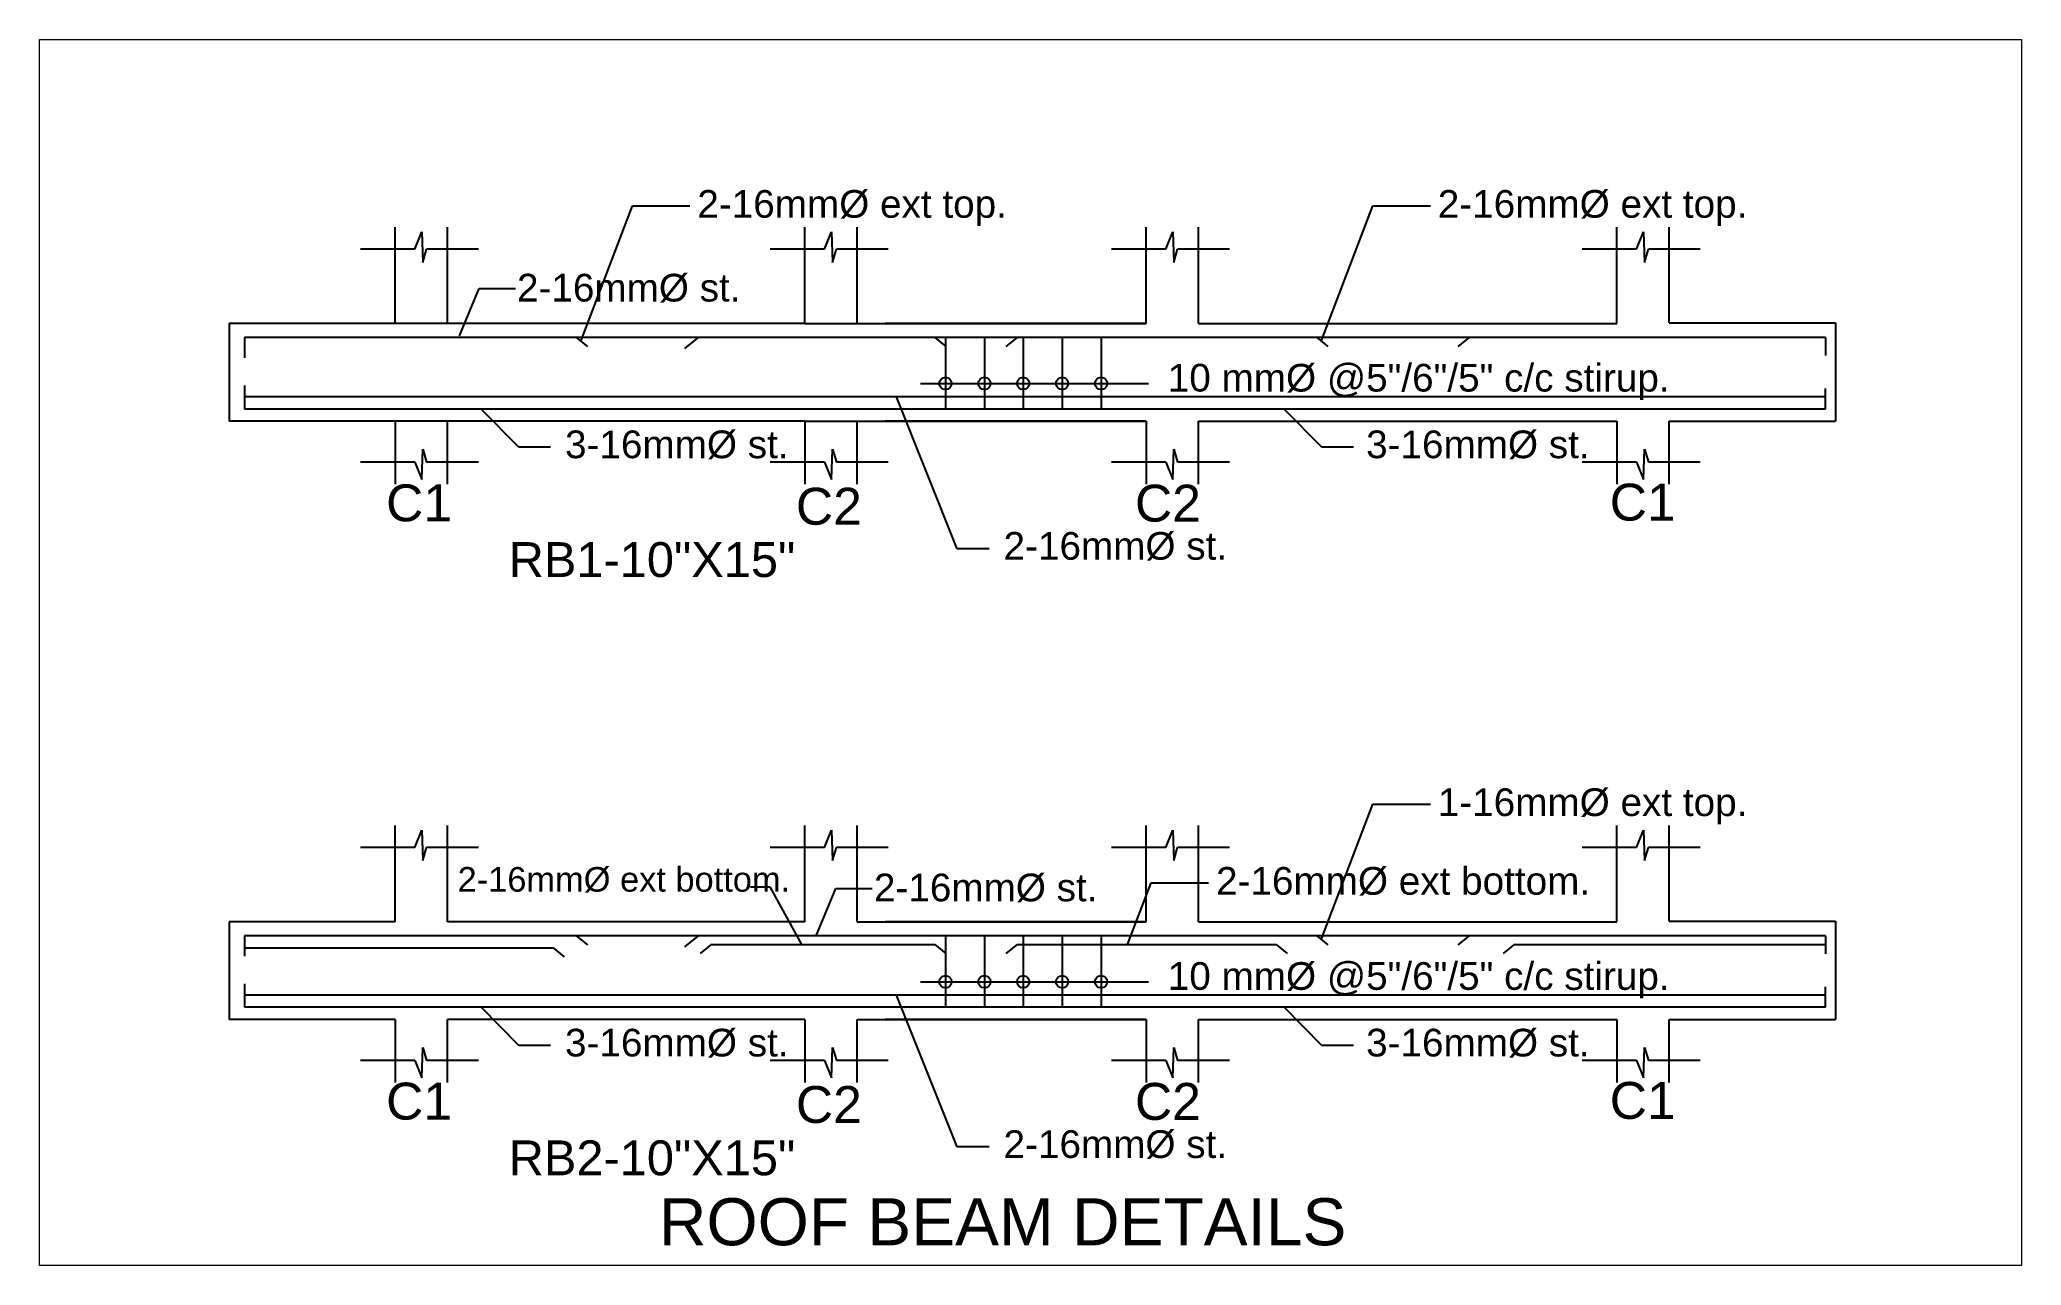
# Model space of a CAD drawing. Header units: inches. Extents: x -163735 to 106394, y -4543 to 35159.
# Drawn here: x -40827 to -40183, y 14985 to 15384 of the extents above; entities that cross this region are included whole.
import ezdxf

# ---------------------------------------------------------------- set-up
doc = ezdxf.new("R2010")
doc.units = ezdxf.units.IN
doc.header["$MEASUREMENT"] = 0
doc.layers.add('co', color=1, linetype='Continuous')
doc.layers.add('Dimenson', color=16, linetype='Continuous', lineweight=9)
doc.layers.add('wall', color=7, linetype='Continuous', lineweight=15)
doc.styles.add('ARIAL', font='arial.ttf')
doc.styles.add('style1', font='swissbo.ttf')

msp = doc.modelspace()

# ---------------------------------------------------------------- texts
at = {"layer": 'co', "color": 0, "lineweight": -2, "attachment_point": 1, "style": 'ARIAL'}
for s, insert, char_height, width in [('2-16mm%%C ext top.', (-40613.27, 15334.59), 9, 155.9302), ('2-16mm%%C ext top.', (-40372.64, 15334.59), 9, 155.9302), ('2-16mm%%C st.', (-40671.88, 15307.36), 9, 155.9302), ('10 mm%%C @5"/6"/5" c/c stirup.', (-40460.39, 15278.08), 9, 166.3768), ('3-16mm%%C st.', (-40656.26, 15256.42), 9, 155.9302), ('3-16mm%%C st.', (-40395.94, 15256.42), 9, 155.9302), ('2-16mm%%C st.', (-40513.76, 15223.42), 9, 155.9302), ('1-16mm%%C ext top.', (-40372.64, 15140.09), 9, 155.9302), ('2-16mm%%C ext bottom.', (-40691.17, 15114.5), 8, 155.9302), ('2-16mm%%C ext bottom.', (-40444.7, 15114.5), 9, 155.9302), ('2-16mm%%C st.', (-40555.88, 15112.36), 9, 155.9302), ('10 mm%%C @5"/6"/5" c/c stirup.', (-40460.39, 15083.58), 9, 166.3768), ('3-16mm%%C st.', (-40656.26, 15061.92), 9, 155.9302), ('3-16mm%%C st.', (-40395.94, 15061.92), 9, 155.9302), ('2-16mm%%C st.', (-40513.76, 15028.92), 9, 155.9302)]:
    msp.add_mtext(s, dxfattribs=dict(at, insert=insert, char_height=char_height, width=width))
at = {"layer": 'Dimenson', "linetype": 'ByBlock', "char_height": 12, "width": 83.741, "attachment_point": 2, "style": 'style1'}
for s, insert in [('{\\fArial|b0|i0|c0|p34;\\C4;C1}', (-40703.7, 15238.9)), ('{\\fArial|b0|i0|c0|p34;\\C4;C2}', (-40570.52, 15237.8)), ('{\\fArial|b0|i0|c0|p34;\\C4;C2}', (-40460.34, 15238.8)), ('{\\fArial|b0|i0|c0|p34;\\C4;C1}', (-40306.05, 15239.13)), ('{\\fArial|b0|i0|c0|p34;\\C4;C1}', (-40703.7, 15044.4)), ('{\\fArial|b0|i0|c0|p34;\\C4;C2}', (-40460.34, 15044.3)), ('{\\fArial|b0|i0|c0|p34;\\C4;C1}', (-40306.05, 15044.63)), ('{\\fArial|b0|i0|c0|p34;\\C4;C2}', (-40570.52, 15043.3))]:
    msp.add_mtext(s, dxfattribs=dict(at, insert=insert))
at = {"layer": 'wall', "lineweight": 25, "attachment_point": 1, "style": 'ARIAL'}
for s, insert, char_height, width in [('RB1-10"X15"', (-40674.57, 15220.13), 11.34, 71.3831), ('RB2-10"X15"', (-40674.57, 15025.63), 11.34, 71.3831), ('ROOF BEAM DETAILS', (-40625.74, 15006.84), 15.309, 228.743)]:
    msp.add_mtext(s, dxfattribs=dict(at, insert=insert, char_height=char_height, width=width))

# ---------------------------------------------------------------- linework, layer by layer
at = {"layer": 'co', "color": 0, "lineweight": -2}
for p, q in [((-40651.05, 15285.67), (-40634.33, 15329.47)), ((-40634.33, 15329.47), (-40615.68, 15329.47)), ((-40410.43, 15285.67), (-40393.71, 15329.47)), ((-40393.71, 15329.47), (-40375.06, 15329.47)), ((-40690.6, 15287.17), (-40684.21, 15302.54)), ((-40684.21, 15302.54), (-40672.41, 15302.54)), ((-40532.63, 15286.67), (-40532.63, 15263.4)), ((-40519.99, 15286.67), (-40519.99, 15263.4)), ((-40507.36, 15286.67), (-40507.36, 15263.4)), ((-40494.72, 15286.67), (-40494.72, 15263.4)), ((-40482.08, 15286.67), (-40482.08, 15263.4)), ((-40540.79, 15271.72), (-40466.64, 15271.72)), ((-40410.43, 15091.17), (-40393.71, 15134.97)), ((-40393.71, 15134.97), (-40375.06, 15134.97)), ((-40473.45, 15089.27), (-40465.77, 15109.39)), ((-40465.77, 15109.39), (-40447.12, 15109.39)), ((-40574.6, 15092.17), (-40568.21, 15107.54)), ((-40568.21, 15107.54), (-40556.41, 15107.54)), ((-40532.63, 15092.17), (-40532.63, 15068.9)), ((-40519.99, 15092.17), (-40519.99, 15068.9)), ((-40507.36, 15092.17), (-40507.36, 15068.9)), ((-40494.72, 15092.17), (-40494.72, 15068.9)), ((-40482.08, 15092.17), (-40482.08, 15068.9)), ((-40540.79, 15077.22), (-40466.64, 15077.22))]:
    msp.add_line(p, q, dxfattribs=at)
for centre in [(-40532.63, 15271.72), (-40519.99, 15271.72), (-40507.36, 15271.72), (-40494.72, 15271.72), (-40482.08, 15271.72), (-40532.63, 15077.22), (-40519.99, 15077.22), (-40507.36, 15077.22), (-40494.72, 15077.22), (-40482.08, 15077.22)]:
    msp.add_circle(centre, 2, dxfattribs=at)
at = {"layer": 'wall', "lineweight": 25}
for p, q in [((-40711.46, 15291.18), (-40711.46, 15322.48)), ((-40705.06, 15315.35), (-40702.81, 15320.96)), ((-40702.81, 15320.96), (-40702.52, 15311.09)), ((-40694.45, 15291.18), (-40694.45, 15322.48)), ((-40578.32, 15291.18), (-40578.32, 15322.48)), ((-40571.92, 15315.35), (-40569.67, 15320.96)), ((-40569.67, 15320.96), (-40569.38, 15311.09)), ((-40561.31, 15291.18), (-40561.31, 15322.48)), ((-40467.41, 15291.18), (-40467.41, 15322.48)), ((-40461.01, 15315.35), (-40458.76, 15320.96)), ((-40458.76, 15320.96), (-40458.47, 15311.09)), ((-40450.4, 15291.18), (-40450.4, 15322.48)), ((-40314.45, 15291.18), (-40314.45, 15322.48)), ((-40308.05, 15315.35), (-40305.81, 15320.96)), ((-40305.81, 15320.96), (-40305.51, 15311.09)), ((-40297.44, 15291.39), (-40297.44, 15322.48)), ((-40705.06, 15315.35), (-40722.75, 15315.35)), ((-40702.52, 15311.09), (-40701.23, 15315.35)), ((-40684.36, 15315.35), (-40701.23, 15315.35)), ((-40571.92, 15315.35), (-40589.61, 15315.35)), ((-40569.38, 15311.09), (-40568.09, 15315.35)), ((-40551.22, 15315.35), (-40568.09, 15315.35)), ((-40461.01, 15315.35), (-40478.7, 15315.35)), ((-40458.47, 15311.09), (-40457.18, 15315.35)), ((-40440.31, 15315.35), (-40457.18, 15315.35)), ((-40308.05, 15315.35), (-40325.75, 15315.35)), ((-40305.51, 15311.09), (-40304.22, 15315.35)), ((-40287.35, 15315.35), (-40304.22, 15315.35)), ((-40711.46, 15291.18), (-40765.46, 15291.18)), ((-40765.46, 15291.18), (-40765.46, 15259.42)), ((-40578.32, 15291.18), (-40711.46, 15291.18)), ((-40578.32, 15291.18), (-40467.41, 15291.18)), ((-40572.72, 15291.18), (-40504.13, 15291.18)), ((-40467.41, 15291.18), (-40552.24, 15291.18)), ((-40450.4, 15291.18), (-40314.45, 15291.18)), ((-40450.4, 15291.18), (-40364.05, 15291.18)), ((-40297.44, 15291.39), (-40243.44, 15291.39)), ((-40243.44, 15291.39), (-40243.44, 15259.42)), ((-40246.64, 15286.67), (-40760.46, 15286.67)), ((-40760.46, 15286.67), (-40760.46, 15280)), ((-40652.62, 15286.67), (-40649.01, 15283.73)), ((-40613.01, 15286.67), (-40617.45, 15283.07)), ((-40536.12, 15286.67), (-40532.51, 15283.73)), ((-40509.37, 15286.67), (-40512.99, 15283.73)), ((-40412, 15286.67), (-40408.38, 15283.73)), ((-40362.5, 15286.67), (-40366.12, 15283.73)), ((-40246.64, 15286.67), (-40246.64, 15280.78)), ((-40760.46, 15271), (-40760.46, 15263.4)), ((-40246.64, 15263.4), (-40246.64, 15270.1)), ((-40246.64, 15267.4), (-40760.46, 15267.4)), ((-40314.45, 15263.4), (-40760.46, 15263.4)), ((-40671.31, 15250.99), (-40683.51, 15263.4)), ((-40528.81, 15217.99), (-40548.5, 15267.4)), ((-40410.35, 15250.99), (-40422.55, 15263.4)), ((-40246.64, 15263.4), (-40352.88, 15263.4)), ((-40711.46, 15259.42), (-40765.46, 15259.42)), ((-40578.32, 15259.42), (-40711.46, 15259.42)), ((-40711.46, 15259.42), (-40711.46, 15238.99)), ((-40694.45, 15238.99), (-40694.45, 15259.42)), ((-40578.32, 15259.42), (-40467.41, 15259.42)), ((-40578.32, 15259.42), (-40578.32, 15238.99)), ((-40561.31, 15259.42), (-40504.13, 15259.42)), ((-40561.31, 15238.99), (-40561.31, 15259.42)), ((-40467.41, 15259.42), (-40552.24, 15259.42)), ((-40467.41, 15259.42), (-40467.41, 15238.99)), ((-40450.4, 15259.42), (-40314.45, 15259.42)), ((-40450.4, 15259.42), (-40364.05, 15259.42)), ((-40450.4, 15238.99), (-40450.4, 15259.42)), ((-40314.45, 15259.42), (-40314.45, 15238.99)), ((-40297.44, 15238.99), (-40297.44, 15259.42)), ((-40297.44, 15259.42), (-40243.44, 15259.42)), ((-40702.81, 15240.51), (-40702.52, 15250.38)), ((-40702.52, 15250.38), (-40701.23, 15246.12)), ((-40660.97, 15250.99), (-40671.31, 15250.99)), ((-40569.67, 15240.51), (-40569.38, 15250.38)), ((-40569.38, 15250.38), (-40568.09, 15246.12)), ((-40458.76, 15240.51), (-40458.47, 15250.38)), ((-40458.47, 15250.38), (-40457.18, 15246.12)), ((-40400, 15250.99), (-40410.35, 15250.99)), ((-40305.81, 15240.51), (-40305.51, 15250.38)), ((-40305.51, 15250.38), (-40304.22, 15246.12)), ((-40705.06, 15246.12), (-40722.75, 15246.12)), ((-40705.06, 15246.12), (-40702.81, 15240.51)), ((-40684.36, 15246.12), (-40701.23, 15246.12)), ((-40571.92, 15246.12), (-40589.61, 15246.12)), ((-40571.92, 15246.12), (-40569.67, 15240.51)), ((-40551.22, 15246.12), (-40568.09, 15246.12)), ((-40461.01, 15246.12), (-40478.7, 15246.12)), ((-40461.01, 15246.12), (-40458.76, 15240.51)), ((-40440.31, 15246.12), (-40457.18, 15246.12)), ((-40308.05, 15246.12), (-40325.75, 15246.12)), ((-40308.05, 15246.12), (-40305.81, 15240.51)), ((-40287.35, 15246.12), (-40304.22, 15246.12)), ((-40518.47, 15217.99), (-40528.81, 15217.99)), ((-40711.46, 15096.68), (-40711.46, 15127.98)), ((-40694.45, 15096.68), (-40694.45, 15127.98)), ((-40578.32, 15096.68), (-40578.32, 15127.98)), ((-40561.31, 15096.68), (-40561.31, 15127.98)), ((-40467.41, 15096.68), (-40467.41, 15127.98)), ((-40450.4, 15096.68), (-40450.4, 15127.98)), ((-40314.45, 15096.68), (-40314.45, 15127.98)), ((-40297.44, 15096.89), (-40297.44, 15127.98)), ((-40705.06, 15120.85), (-40702.81, 15126.46)), ((-40702.81, 15126.46), (-40702.52, 15116.59)), ((-40571.92, 15120.85), (-40569.67, 15126.46)), ((-40569.67, 15126.46), (-40569.38, 15116.59)), ((-40461.01, 15120.85), (-40458.76, 15126.46)), ((-40458.76, 15126.46), (-40458.47, 15116.59)), ((-40308.05, 15120.85), (-40305.81, 15126.46)), ((-40305.81, 15126.46), (-40305.51, 15116.59)), ((-40705.06, 15120.85), (-40722.75, 15120.85)), ((-40702.52, 15116.59), (-40701.23, 15120.85)), ((-40684.36, 15120.85), (-40701.23, 15120.85)), ((-40571.92, 15120.85), (-40589.61, 15120.85)), ((-40569.38, 15116.59), (-40568.09, 15120.85)), ((-40551.22, 15120.85), (-40568.09, 15120.85)), ((-40461.01, 15120.85), (-40478.7, 15120.85)), ((-40458.47, 15116.59), (-40457.18, 15120.85)), ((-40440.31, 15120.85), (-40457.18, 15120.85)), ((-40308.05, 15120.85), (-40325.75, 15120.85)), ((-40305.51, 15116.59), (-40304.22, 15120.85)), ((-40287.35, 15120.85), (-40304.22, 15120.85)), ((-40596.02, 15108.08), (-40589.67, 15108.08)), ((-40589.67, 15108.08), (-40579.4, 15089.27)), ((-40711.46, 15096.68), (-40765.46, 15096.68)), ((-40765.46, 15096.68), (-40765.46, 15064.92)), ((-40578.32, 15096.68), (-40694.45, 15096.68)), ((-40561.31, 15096.68), (-40504.13, 15096.68)), ((-40561.31, 15096.68), (-40467.41, 15096.68)), ((-40467.41, 15096.68), (-40552.24, 15096.68)), ((-40450.4, 15096.68), (-40314.45, 15096.68)), ((-40450.4, 15096.68), (-40364.05, 15096.68)), ((-40297.44, 15096.89), (-40243.44, 15096.89)), ((-40243.44, 15096.89), (-40243.44, 15064.92)), ((-40246.64, 15092.17), (-40760.46, 15092.17)), ((-40760.46, 15092.17), (-40760.46, 15085.5)), ((-40652.62, 15092.17), (-40649.01, 15089.23)), ((-40613.01, 15092.17), (-40617.45, 15088.57)), ((-40608.78, 15089.27), (-40612.4, 15086.34)), ((-40608.78, 15089.27), (-40536.12, 15089.27)), ((-40536.12, 15089.27), (-40532.51, 15086.34)), ((-40509.37, 15089.27), (-40512.99, 15086.34)), ((-40509.37, 15089.27), (-40425.22, 15089.27)), ((-40425.22, 15089.27), (-40421.6, 15086.34)), ((-40412, 15092.17), (-40408.38, 15089.23)), ((-40362.5, 15092.17), (-40366.12, 15089.23)), ((-40347.78, 15089.27), (-40351.4, 15086.34)), ((-40347.78, 15089.27), (-40246.64, 15089.27)), ((-40246.64, 15092.17), (-40246.64, 15086.28)), ((-40760.46, 15088.27), (-40660.12, 15088.27)), ((-40660.12, 15088.27), (-40656.51, 15085.34)), ((-40760.46, 15076.5), (-40760.46, 15068.9)), ((-40246.64, 15072.9), (-40760.46, 15072.9)), ((-40528.81, 15023.49), (-40548.5, 15072.9)), ((-40246.64, 15068.9), (-40246.64, 15075.6)), ((-40711.46, 15064.92), (-40765.46, 15064.92)), ((-40314.45, 15068.9), (-40760.46, 15068.9)), ((-40711.46, 15064.92), (-40711.46, 15044.49)), ((-40578.32, 15064.92), (-40694.45, 15064.92)), ((-40694.45, 15044.49), (-40694.45, 15064.92)), ((-40671.31, 15056.49), (-40683.51, 15068.9)), ((-40578.32, 15064.92), (-40578.32, 15044.49)), ((-40561.31, 15064.92), (-40504.13, 15064.92)), ((-40561.31, 15064.92), (-40467.41, 15064.92)), ((-40561.31, 15044.49), (-40561.31, 15064.92)), ((-40467.41, 15064.92), (-40552.24, 15064.92)), ((-40467.41, 15064.92), (-40467.41, 15044.49)), ((-40450.4, 15064.92), (-40314.45, 15064.92)), ((-40450.4, 15064.92), (-40364.05, 15064.92)), ((-40450.4, 15044.49), (-40450.4, 15064.92)), ((-40410.35, 15056.49), (-40422.55, 15068.9)), ((-40246.64, 15068.9), (-40352.88, 15068.9)), ((-40314.45, 15064.92), (-40314.45, 15044.49)), ((-40297.44, 15044.49), (-40297.44, 15064.92)), ((-40297.44, 15064.92), (-40243.44, 15064.92)), ((-40705.06, 15051.62), (-40722.75, 15051.62)), ((-40705.06, 15051.62), (-40702.81, 15046.01)), ((-40702.81, 15046.01), (-40702.52, 15055.88)), ((-40702.52, 15055.88), (-40701.23, 15051.62)), ((-40684.36, 15051.62), (-40701.23, 15051.62)), ((-40660.97, 15056.49), (-40671.31, 15056.49)), ((-40571.92, 15051.62), (-40589.61, 15051.62)), ((-40571.92, 15051.62), (-40569.67, 15046.01)), ((-40569.67, 15046.01), (-40569.38, 15055.88)), ((-40569.38, 15055.88), (-40568.09, 15051.62)), ((-40551.22, 15051.62), (-40568.09, 15051.62)), ((-40461.01, 15051.62), (-40478.7, 15051.62)), ((-40461.01, 15051.62), (-40458.76, 15046.01)), ((-40458.76, 15046.01), (-40458.47, 15055.88)), ((-40458.47, 15055.88), (-40457.18, 15051.62)), ((-40440.31, 15051.62), (-40457.18, 15051.62)), ((-40400, 15056.49), (-40410.35, 15056.49)), ((-40308.05, 15051.62), (-40325.75, 15051.62)), ((-40308.05, 15051.62), (-40305.81, 15046.01)), ((-40305.81, 15046.01), (-40305.51, 15055.88)), ((-40305.51, 15055.88), (-40304.22, 15051.62)), ((-40287.35, 15051.62), (-40304.22, 15051.62)), ((-40518.47, 15023.49), (-40528.81, 15023.49))]:
    msp.add_line(p, q, dxfattribs=at)
at = {"layer": 'wall', "color": 1}
msp.add_lwpolyline([(-40827, 15383.5), (-40183, 15383.5), (-40183, 14985), (-40827, 14985)], close=True, dxfattribs=at)
at = {"layer": 'wall', "lineweight": 25}
for points in [[(-40314.45, 15291.18), (-40314.45, 15291.18)], [(-40314.45, 15096.68), (-40314.45, 15096.68)]]:
    msp.add_lwpolyline(points, dxfattribs=at)

msp.set_redraw_order([(e.dxf.handle, doc.entitydb.next_handle()) for e in msp.query("TEXT MTEXT ATTDEF DIMENSION ARC_DIMENSION")])  # texts and dimensions are drawn at this point

doc.saveas('drawing.dxf')
